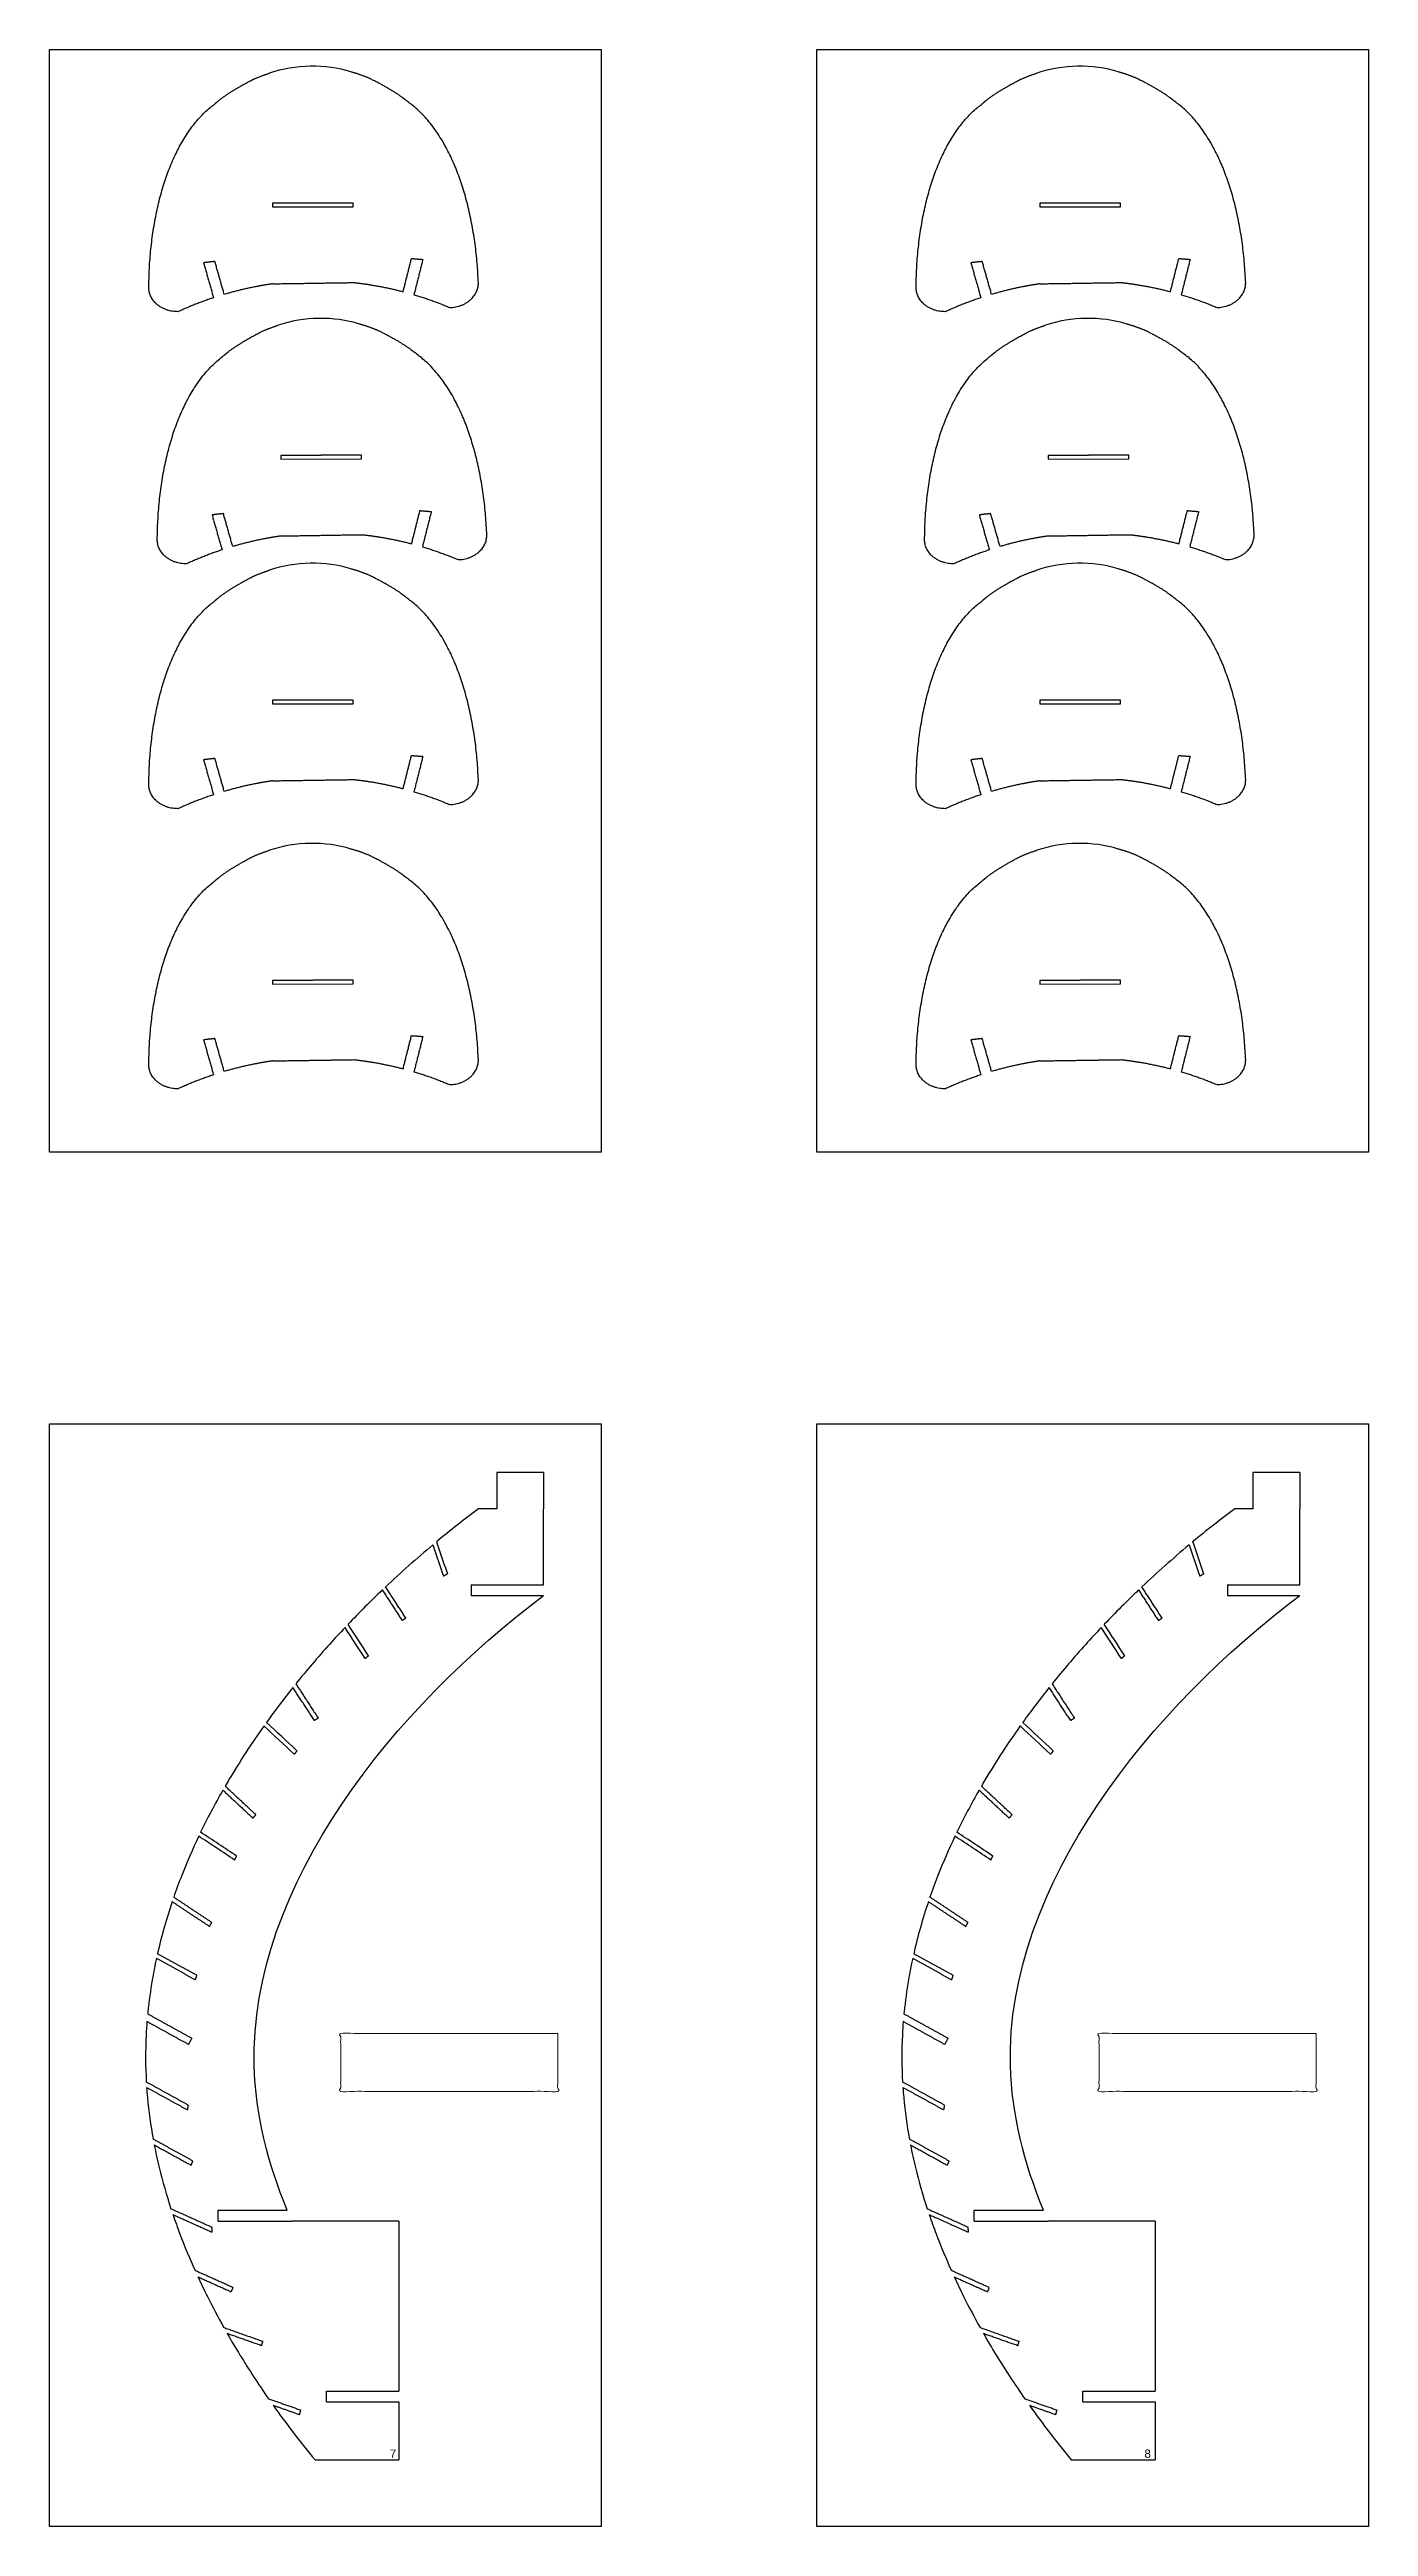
# Model space of a CAD drawing. Header units: metres. Extents: x 1979.8 to 2018, y 1971.1 to 1990.7.
# Drawn here: x 1993.09 to 1996.74, y 1983.53 to 1990.38 of the extents above; entities that cross this region are included whole.
import ezdxf

# ---------------------------------------------------------------- set-up
doc = ezdxf.new("R2010")
doc.units = ezdxf.units.M
for name, color, linetype in [('ΦΥΛΛΑ ΓΙΑ CNC', 1, 'Continuous'), ('ΦΥΛΛΑ ΚΟΝΤΡΑ ΠΛΑΚΕ', 131, 'Continuous'), ('ΧΑΡΑΞΗ', 5, 'Continuous')]:
    doc.layers.add(name, color=color, linetype=linetype)
doc.styles.get("Standard").update_dxf_attribs({"font": 'arial.ttf'})

msp = doc.modelspace()

# ---------------------------------------------------------------- texts
at = {"layer": 'ΧΑΡΑΞΗ'}
for s, p in [('7', (1994.0347, 1983.7216)), ('8', (1996.121, 1983.7216))]:
    msp.add_text(s, height=0.0228, dxfattribs=at).set_placement(p)

# ---------------------------------------------------------------- linework, layer by layer
at = {"layer": 'ΦΥΛΛΑ ΓΙΑ CNC'}
for p, q in [((1994.0597, 1983.8761), (1994.0597, 1983.7156)), ((1996.1506, 1983.8761), (1996.1506, 1983.7156)), ((1993.8279, 1983.7156), (1994.0597, 1983.7156)), ((1995.9188, 1983.7156), (1996.1506, 1983.7156))]:
    msp.add_line(p, q, dxfattribs=at)
for points in [[(1993.8217, 1989.9571), (1993.7103, 1989.9571), (1993.7103, 1989.9469), (1993.9332, 1989.9476), (1993.9332, 1989.9575), (1993.8217, 1989.9575)], [(1995.9432, 1989.9571), (1995.8317, 1989.9571), (1995.8318, 1989.9469), (1996.0547, 1989.9476), (1996.0546, 1989.9575), (1995.9432, 1989.9575)], [(1993.8452, 1989.2598), (1993.7337, 1989.2598), (1993.7337, 1989.2496), (1993.9566, 1989.2503), (1993.9566, 1989.2601), (1993.8452, 1989.2601)], [(1995.9666, 1989.2598), (1995.8552, 1989.2598), (1995.8552, 1989.2496), (1996.0781, 1989.2503), (1996.0781, 1989.2601), (1995.9666, 1989.2601)], [(1993.8217, 1988.5826), (1993.7103, 1988.5826), (1993.7103, 1988.5724), (1993.9332, 1988.573), (1993.9332, 1988.5829), (1993.8217, 1988.5829)], [(1995.9432, 1988.5826), (1995.8317, 1988.5826), (1995.8318, 1988.5724), (1996.0547, 1988.573), (1996.0546, 1988.5829), (1995.9432, 1988.5829)], [(1993.8217, 1987.8078), (1993.7103, 1987.8078), (1993.7103, 1987.7976), (1993.9332, 1987.7983), (1993.9332, 1987.8082), (1993.8217, 1987.8082)], [(1995.9432, 1987.8078), (1995.8317, 1987.8078), (1995.8318, 1987.7976), (1996.0547, 1987.7983), (1996.0546, 1987.8082), (1995.9432, 1987.8082)]]:
    msp.add_lwpolyline(points, dxfattribs=at)
at = {"layer": 'ΦΥΛΛΑ ΓΙΑ CNC', "lineweight": -3}
for points, knots in [([(1993.9272, 1990.3204), (1993.8918, 1990.3314), (1993.8534, 1990.3366), (1993.7764, 1990.3354), (1993.7379, 1990.3291), (1993.7024, 1990.317)], [0, 0, 0, 0, 0.500337, 0.500337, 1.000843, 1.000843, 1.000843, 1.000843]), ([(1996.0487, 1990.3204), (1996.0133, 1990.3314), (1995.9749, 1990.3366), (1995.8979, 1990.3354), (1995.8594, 1990.3291), (1995.8239, 1990.317)], [0, 0, 0, 0, 0.500337, 0.500337, 1.000843, 1.000843, 1.000843, 1.000843]), ([(1993.9507, 1989.6231), (1993.9153, 1989.6341), (1993.8769, 1989.6393), (1993.7998, 1989.6381), (1993.7613, 1989.6317), (1993.7259, 1989.6196)], [0, 0, 0, 0, 0.500337, 0.500337, 1.000843, 1.000843, 1.000843, 1.000843]), ([(1996.0721, 1989.6231), (1996.0368, 1989.6341), (1995.9984, 1989.6393), (1995.9213, 1989.6381), (1995.8828, 1989.6317), (1995.8473, 1989.6196)], [0, 0, 0, 0, 0.500337, 0.500337, 1.000843, 1.000843, 1.000843, 1.000843]), ([(1993.9272, 1988.9458), (1993.8918, 1988.9568), (1993.8534, 1988.962), (1993.7764, 1988.9609), (1993.7379, 1988.9545), (1993.7024, 1988.9424)], [0, 0, 0, 0, 0.500337, 0.500337, 1.000843, 1.000843, 1.000843, 1.000843]), ([(1996.0487, 1988.9458), (1996.0133, 1988.9568), (1995.9749, 1988.962), (1995.8979, 1988.9609), (1995.8594, 1988.9545), (1995.8239, 1988.9424)], [0, 0, 0, 0, 0.500337, 0.500337, 1.000843, 1.000843, 1.000843, 1.000843]), ([(1993.9272, 1988.1711), (1993.8918, 1988.1821), (1993.8534, 1988.1873), (1993.7764, 1988.1861), (1993.7379, 1988.1798), (1993.7024, 1988.1677)], [0, 0, 0, 0, 0.500337, 0.500337, 1.000843, 1.000843, 1.000843, 1.000843]), ([(1996.0487, 1988.1711), (1996.0133, 1988.1821), (1995.9749, 1988.1873), (1995.8979, 1988.1861), (1995.8594, 1988.1798), (1995.8239, 1988.1677)], [0, 0, 0, 0, 0.500337, 0.500337, 1.000843, 1.000843, 1.000843, 1.000843]), ([(1993.7511, 1984.4061), (1993.6974, 1984.5362), (1993.537, 1985.172), (1994.0521, 1985.8016), (1994.4597, 1986.1061)], [4.063831, 4.063831, 4.063831, 4.063831, 4.475671, 6.002105, 6.002105, 6.002105, 6.002105]), ([(1995.842, 1984.4061), (1995.7883, 1984.5362), (1995.6279, 1985.172), (1996.143, 1985.8016), (1996.5506, 1986.1061)], [4.063831, 4.063831, 4.063831, 4.063831, 4.475671, 6.002105, 6.002105, 6.002105, 6.002105]), ([(1993.9108, 1986.0179), (1993.8962, 1986.0026), (1993.8496, 1985.9519), (1993.8048, 1985.8994), (1993.7749, 1985.8622)], [6.9169471, 6.9169471, 6.9169471, 6.9169471, 6.9803819, 7.1236235, 7.1236235, 7.1236235, 7.1236235]), ([(1996.0017, 1986.0179), (1995.9872, 1986.0026), (1995.9405, 1985.9519), (1995.8958, 1985.8994), (1995.8658, 1985.8622)], [6.9169471, 6.9169471, 6.9169471, 6.9169471, 6.9803819, 7.1236235, 7.1236235, 7.1236235, 7.1236235]), ([(1993.6866, 1985.7456), (1993.6864, 1985.7453), (1993.6523, 1985.6971), (1993.6161, 1985.6418), (1993.5829, 1985.5852), (1993.5794, 1985.5792)], [7.2699777, 7.2699777, 7.2699777, 7.2699777, 7.2709953, 7.4471007, 7.4679705, 7.4679705, 7.4679705, 7.4679705]), ([(1995.7775, 1985.7456), (1995.7773, 1985.7453), (1995.7432, 1985.6971), (1995.707, 1985.6418), (1995.6738, 1985.5852), (1995.6703, 1985.5792)], [7.2699777, 7.2699777, 7.2699777, 7.2699777, 7.2709953, 7.4471007, 7.4679705, 7.4679705, 7.4679705, 7.4679705]), ([(1993.5064, 1985.4408), (1993.4895, 1985.4051), (1993.4652, 1985.3493), (1993.4441, 1985.2922), (1993.4371, 1985.272)], [7.6244813, 7.6244813, 7.6244813, 7.6244813, 7.7428822, 7.80704, 7.80704, 7.80704, 7.80704]), ([(1995.5973, 1985.4408), (1995.5804, 1985.4051), (1995.5561, 1985.3493), (1995.535, 1985.2922), (1995.528, 1985.272)], [7.6244813, 7.6244813, 7.6244813, 7.6244813, 7.7428822, 7.80704, 7.80704, 7.80704, 7.80704]), ([(1993.3894, 1985.1031), (1993.3851, 1985.0833), (1993.3756, 1985.0342), (1993.3687, 1984.9846), (1993.3657, 1984.955), (1993.3657, 1984.9545), (1993.3656, 1984.9539), (1993.3656, 1984.9534), (1993.3654, 1984.9519), (1993.3653, 1984.9505), (1993.3652, 1984.949)], [7.9826804, 7.9826804, 7.9826804, 7.9826804, 8.0434606, 8.1326869, 8.1326869, 8.1326869, 8.1343164, 8.1343164, 8.1343164, 8.1386957, 8.1386957, 8.1386957, 8.1386957]), ([(1995.4803, 1985.1031), (1995.476, 1985.0833), (1995.4665, 1985.0342), (1995.4597, 1984.9846), (1995.4567, 1984.955), (1995.4566, 1984.9545), (1995.4566, 1984.9539), (1995.4565, 1984.9534), (1995.4564, 1984.9519), (1995.4562, 1984.9505), (1995.4561, 1984.949)], [7.9826804, 7.9826804, 7.9826804, 7.9826804, 8.0434606, 8.1326869, 8.1326869, 8.1326869, 8.1343164, 8.1343164, 8.1343164, 8.1386957, 8.1386957, 8.1386957, 8.1386957]), ([(1993.3633, 1984.928), (1993.3623, 1984.9158), (1993.3587, 1984.8601), (1993.3589, 1984.8043), (1993.3614, 1984.7609)], [8.1598021, 8.1598021, 8.1598021, 8.1598021, 8.196589, 8.3270595, 8.3270595, 8.3270595, 8.3270595]), ([(1995.4542, 1984.928), (1995.4532, 1984.9158), (1995.4496, 1984.8601), (1995.4498, 1984.8043), (1995.4523, 1984.7609)], [8.1598021, 8.1598021, 8.1598021, 8.1598021, 8.196589, 8.3270595, 8.3270595, 8.3270595, 8.3270595]), ([(1993.3623, 1984.746), (1993.3629, 1984.7367), (1993.3668, 1984.6888), (1993.3734, 1984.6411), (1993.3803, 1984.603)], [8.3419535, 8.3419535, 8.3419535, 8.3419535, 8.3699722, 8.4862403, 8.4862403, 8.4862403, 8.4862403]), ([(1995.4532, 1984.746), (1995.4539, 1984.7367), (1995.4577, 1984.6888), (1995.4643, 1984.6411), (1995.4712, 1984.603)], [8.3419535, 8.3419535, 8.3419535, 8.3419535, 8.3699722, 8.4862403, 8.4862403, 8.4862403, 8.4862403]), ([(1993.3833, 1984.5869), (1993.3874, 1984.566), (1993.4005, 1984.5065), (1993.4173, 1984.448), (1993.4296, 1984.4104)], [8.5025222, 8.5025222, 8.5025222, 8.5025222, 8.5665126, 8.6851468, 8.6851468, 8.6851468, 8.6851468]), ([(1995.4743, 1984.5869), (1995.4783, 1984.566), (1995.4914, 1984.5065), (1995.5082, 1984.448), (1995.5205, 1984.4104)], [8.5025222, 8.5025222, 8.5025222, 8.5025222, 8.5665126, 8.6851468, 8.6851468, 8.6851468, 8.6851468]), ([(1993.4351, 1984.3941), (1993.4412, 1984.3762), (1993.4599, 1984.324), (1993.4812, 1984.2727), (1993.4962, 1984.2394)], [8.7023178, 8.7023178, 8.7023178, 8.7023178, 8.7591508, 8.8687658, 8.8687658, 8.8687658, 8.8687658]), ([(1995.526, 1984.3941), (1995.5321, 1984.3762), (1995.5509, 1984.324), (1995.5722, 1984.2727), (1995.5872, 1984.2394)], [8.7023178, 8.7023178, 8.7023178, 8.7023178, 8.7591508, 8.8687658, 8.8687658, 8.8687658, 8.8687658]), ([(1993.5042, 1984.222), (1993.5126, 1984.2037), (1993.5354, 1984.1565), (1993.5599, 1984.1101), (1993.5757, 1984.0819)], [8.8878751, 8.8878751, 8.8878751, 8.8878751, 8.9482661, 9.0452238, 9.0452238, 9.0452238, 9.0452238]), ([(1995.5951, 1984.222), (1995.6035, 1984.2037), (1995.6263, 1984.1565), (1995.6509, 1984.1101), (1995.6666, 1984.0819)], [8.8878751, 8.8878751, 8.8878751, 8.8878751, 8.9482661, 9.0452238, 9.0452238, 9.0452238, 9.0452238]), ([(1993.5852, 1984.0651), (1993.5966, 1984.045), (1993.6328, 1983.9838), (1993.6718, 1983.9244), (1993.6993, 1983.885)], [9.0645493, 9.0645493, 9.0645493, 9.0645493, 9.1337025, 9.2778602, 9.2778602, 9.2778602, 9.2778602]), ([(1995.6761, 1984.0651), (1995.6875, 1984.045), (1995.7237, 1983.9838), (1995.7627, 1983.9244), (1995.7902, 1983.885)], [9.0645493, 9.0645493, 9.0645493, 9.0645493, 9.1337025, 9.2778602, 9.2778602, 9.2778602, 9.2778602])]:
    msp.add_open_spline(points, degree=3, knots=knots, dxfattribs=at)
for points, weights, knots in [([(1993.3682, 1989.7233), (1993.3719, 1990.0868), (1993.5406, 1990.224), (1993.5516, 1990.2329), (1993.5626, 1990.2419), (1993.5914, 1990.2653), (1993.6537, 1990.2984)], [1, 0.888324260259, 1, 1, 1, 0.970376548073, 0.948940508878], [3.3219173, 3.3219173, 3.3219173, 3.7990306, 3.7990306, 3.8560209, 3.8560209, 3.9482049, 3.9482049, 3.9482049]), ([(1994.2795, 1989.7373), (1994.2647, 1990.1005), (1994.0919, 1990.2324), (1994.0806, 1990.241), (1994.0693, 1990.2496), (1994.0399, 1990.2721), (1993.9766, 1990.3033)], [1, 0.888324260259, 1, 1, 1, 0.970376548073, 0.948940508878], [3.3219173, 3.3219173, 3.3219173, 3.7990306, 3.7990306, 3.8560209, 3.8560209, 3.9482049, 3.9482049, 3.9482049]), ([(1995.4897, 1989.7233), (1995.4934, 1990.0868), (1995.6621, 1990.224), (1995.6731, 1990.2329), (1995.6841, 1990.2419), (1995.7129, 1990.2653), (1995.7752, 1990.2984)], [1, 0.888324260259, 1, 1, 1, 0.970376548073, 0.948940508878], [3.3219173, 3.3219173, 3.3219173, 3.7990306, 3.7990306, 3.8560209, 3.8560209, 3.9482049, 3.9482049, 3.9482049]), ([(1996.401, 1989.7373), (1996.3862, 1990.1005), (1996.2134, 1990.2324), (1996.2021, 1990.241), (1996.1908, 1990.2496), (1996.1614, 1990.2721), (1996.098, 1990.3033)], [1, 0.888324260259, 1, 1, 1, 0.970376548073, 0.948940508878], [3.3219173, 3.3219173, 3.3219173, 3.7990306, 3.7990306, 3.8560209, 3.8560209, 3.9482049, 3.9482049, 3.9482049]), ([(1993.7114, 1989.7344), (1993.6869, 1989.7309), (1993.6626, 1989.7261), (1993.6193, 1989.7176), (1993.5769, 1989.7051)], [1, 0.999659318534, 1, 0.997248724701, 0.99666160826], [2.7549118, 2.7549118, 2.7549118, 2.8346643, 2.8346643, 2.9768778, 2.9768778, 2.9768778]), ([(1993.9361, 1989.7378), (1993.9607, 1989.735), (1993.9851, 1989.731), (1994.0287, 1989.7238), (1994.0715, 1989.7126)], [1, 0.999659318534, 1, 0.997248724701, 0.99666160826], [2.7549118, 2.7549118, 2.7549118, 2.8346643, 2.8346643, 2.9768778, 2.9768778, 2.9768778]), ([(1995.8329, 1989.7344), (1995.8084, 1989.7309), (1995.7841, 1989.7261), (1995.7408, 1989.7176), (1995.6984, 1989.7051)], [1, 0.999659318534, 1, 0.997248724701, 0.99666160826], [2.7549118, 2.7549118, 2.7549118, 2.8346643, 2.8346643, 2.9768778, 2.9768778, 2.9768778]), ([(1996.0576, 1989.7378), (1996.0822, 1989.735), (1996.1066, 1989.731), (1996.1502, 1989.7238), (1996.193, 1989.7126)], [1, 0.999659318534, 1, 0.997248724701, 0.99666160826], [2.7549118, 2.7549118, 2.7549118, 2.8346643, 2.8346643, 2.9768778, 2.9768778, 2.9768778]), ([(1993.3917, 1989.026), (1993.3953, 1989.3895), (1993.564, 1989.5266), (1993.5751, 1989.5356), (1993.5861, 1989.5446), (1993.6148, 1989.5679), (1993.6772, 1989.601)], [1, 0.888324260259, 1, 1, 1, 0.970376548073, 0.948940508878], [3.3219173, 3.3219173, 3.3219173, 3.7990306, 3.7990306, 3.8560209, 3.8560209, 3.9482049, 3.9482049, 3.9482049]), ([(1994.3029, 1989.0399), (1994.2882, 1989.4031), (1994.1154, 1989.5351), (1994.1041, 1989.5437), (1994.0928, 1989.5523), (1994.0633, 1989.5748), (1994, 1989.606)], [1, 0.888324260259, 1, 1, 1, 0.970376548073, 0.948940508878], [3.3219173, 3.3219173, 3.3219173, 3.7990306, 3.7990306, 3.8560209, 3.8560209, 3.9482049, 3.9482049, 3.9482049]), ([(1995.5132, 1989.026), (1995.5168, 1989.3895), (1995.6855, 1989.5266), (1995.6965, 1989.5356), (1995.7076, 1989.5446), (1995.7363, 1989.5679), (1995.7987, 1989.601)], [1, 0.888324260259, 1, 1, 1, 0.970376548073, 0.948940508878], [3.3219173, 3.3219173, 3.3219173, 3.7990306, 3.7990306, 3.8560209, 3.8560209, 3.9482049, 3.9482049, 3.9482049]), ([(1996.4244, 1989.0399), (1996.4097, 1989.4031), (1996.2369, 1989.5351), (1996.2256, 1989.5437), (1996.2143, 1989.5523), (1996.1848, 1989.5748), (1996.1215, 1989.606)], [1, 0.888324260259, 1, 1, 1, 0.970376548073, 0.948940508878], [3.3219173, 3.3219173, 3.3219173, 3.7990306, 3.7990306, 3.8560209, 3.8560209, 3.9482049, 3.9482049, 3.9482049]), ([(1993.7349, 1989.037), (1993.7104, 1989.0335), (1993.6861, 1989.0288), (1993.6427, 1989.0203), (1993.6004, 1989.0078)], [1, 0.999659318534, 1, 0.997248724701, 0.99666160826], [2.7549118, 2.7549118, 2.7549118, 2.8346643, 2.8346643, 2.9768778, 2.9768778, 2.9768778]), ([(1993.9596, 1989.0405), (1993.9842, 1989.0377), (1994.0086, 1989.0337), (1994.0522, 1989.0265), (1994.0949, 1989.0153)], [1, 0.999659318534, 1, 0.997248724701, 0.99666160826], [2.7549118, 2.7549118, 2.7549118, 2.8346643, 2.8346643, 2.9768778, 2.9768778, 2.9768778]), ([(1995.8564, 1989.037), (1995.8319, 1989.0335), (1995.8076, 1989.0288), (1995.7642, 1989.0203), (1995.7219, 1989.0078)], [1, 0.999659318534, 1, 0.997248724701, 0.99666160826], [2.7549118, 2.7549118, 2.7549118, 2.8346643, 2.8346643, 2.9768778, 2.9768778, 2.9768778]), ([(1996.081, 1989.0405), (1996.1057, 1989.0377), (1996.1301, 1989.0337), (1996.1737, 1989.0265), (1996.2164, 1989.0153)], [1, 0.999659318534, 1, 0.997248724701, 0.99666160826], [2.7549118, 2.7549118, 2.7549118, 2.8346643, 2.8346643, 2.9768778, 2.9768778, 2.9768778]), ([(1993.3682, 1988.3488), (1993.3719, 1988.7123), (1993.5406, 1988.8494), (1993.5516, 1988.8584), (1993.5626, 1988.8673), (1993.5914, 1988.8907), (1993.6537, 1988.9238)], [1, 0.888324260259, 1, 1, 1, 0.970376548073, 0.948940508878], [3.3219173, 3.3219173, 3.3219173, 3.7990306, 3.7990306, 3.8560209, 3.8560209, 3.9482049, 3.9482049, 3.9482049]), ([(1994.2795, 1988.3627), (1994.2647, 1988.7259), (1994.0919, 1988.8578), (1994.0806, 1988.8664), (1994.0693, 1988.8751), (1994.0399, 1988.8976), (1993.9766, 1988.9287)], [1, 0.888324260259, 1, 1, 1, 0.970376548073, 0.948940508878], [3.3219173, 3.3219173, 3.3219173, 3.7990306, 3.7990306, 3.8560209, 3.8560209, 3.9482049, 3.9482049, 3.9482049]), ([(1995.4897, 1988.3488), (1995.4934, 1988.7123), (1995.6621, 1988.8494), (1995.6731, 1988.8584), (1995.6841, 1988.8673), (1995.7129, 1988.8907), (1995.7752, 1988.9238)], [1, 0.888324260259, 1, 1, 1, 0.970376548073, 0.948940508878], [3.3219173, 3.3219173, 3.3219173, 3.7990306, 3.7990306, 3.8560209, 3.8560209, 3.9482049, 3.9482049, 3.9482049]), ([(1996.401, 1988.3627), (1996.3862, 1988.7259), (1996.2134, 1988.8578), (1996.2021, 1988.8664), (1996.1908, 1988.8751), (1996.1614, 1988.8976), (1996.098, 1988.9287)], [1, 0.888324260259, 1, 1, 1, 0.970376548073, 0.948940508878], [3.3219173, 3.3219173, 3.3219173, 3.7990306, 3.7990306, 3.8560209, 3.8560209, 3.9482049, 3.9482049, 3.9482049]), ([(1993.7114, 1988.3598), (1993.6869, 1988.3563), (1993.6626, 1988.3515), (1993.6193, 1988.343), (1993.5769, 1988.3305)], [1, 0.999659318534, 1, 0.997248724701, 0.99666160826], [2.7549118, 2.7549118, 2.7549118, 2.8346643, 2.8346643, 2.9768778, 2.9768778, 2.9768778]), ([(1993.9361, 1988.3632), (1993.9607, 1988.3605), (1993.9851, 1988.3565), (1994.0287, 1988.3493), (1994.0715, 1988.3381)], [1, 0.999659318534, 1, 0.997248724701, 0.99666160826], [2.7549118, 2.7549118, 2.7549118, 2.8346643, 2.8346643, 2.9768778, 2.9768778, 2.9768778]), ([(1995.8329, 1988.3598), (1995.8084, 1988.3563), (1995.7841, 1988.3515), (1995.7408, 1988.343), (1995.6984, 1988.3305)], [1, 0.999659318534, 1, 0.997248724701, 0.99666160826], [2.7549118, 2.7549118, 2.7549118, 2.8346643, 2.8346643, 2.9768778, 2.9768778, 2.9768778]), ([(1996.0576, 1988.3632), (1996.0822, 1988.3605), (1996.1066, 1988.3565), (1996.1502, 1988.3493), (1996.193, 1988.3381)], [1, 0.999659318534, 1, 0.997248724701, 0.99666160826], [2.7549118, 2.7549118, 2.7549118, 2.8346643, 2.8346643, 2.9768778, 2.9768778, 2.9768778]), ([(1993.3682, 1987.574), (1993.3719, 1987.9375), (1993.5406, 1988.0747), (1993.5516, 1988.0836), (1993.5626, 1988.0926), (1993.5914, 1988.116), (1993.6537, 1988.1491)], [1, 0.888324260259, 1, 1, 1, 0.970376548073, 0.948940508878], [3.3219173, 3.3219173, 3.3219173, 3.7990306, 3.7990306, 3.8560209, 3.8560209, 3.9482049, 3.9482049, 3.9482049]), ([(1994.2795, 1987.588), (1994.2647, 1987.9512), (1994.0919, 1988.0831), (1994.0806, 1988.0917), (1994.0693, 1988.1003), (1994.0399, 1988.1228), (1993.9766, 1988.154)], [1, 0.888324260259, 1, 1, 1, 0.970376548073, 0.948940508878], [3.3219173, 3.3219173, 3.3219173, 3.7990306, 3.7990306, 3.8560209, 3.8560209, 3.9482049, 3.9482049, 3.9482049]), ([(1995.4897, 1987.574), (1995.4934, 1987.9375), (1995.6621, 1988.0747), (1995.6731, 1988.0836), (1995.6841, 1988.0926), (1995.7129, 1988.116), (1995.7752, 1988.1491)], [1, 0.888324260259, 1, 1, 1, 0.970376548073, 0.948940508878], [3.3219173, 3.3219173, 3.3219173, 3.7990306, 3.7990306, 3.8560209, 3.8560209, 3.9482049, 3.9482049, 3.9482049]), ([(1996.401, 1987.588), (1996.3862, 1987.9512), (1996.2134, 1988.0831), (1996.2021, 1988.0917), (1996.1908, 1988.1003), (1996.1614, 1988.1228), (1996.098, 1988.154)], [1, 0.888324260259, 1, 1, 1, 0.970376548073, 0.948940508878], [3.3219173, 3.3219173, 3.3219173, 3.7990306, 3.7990306, 3.8560209, 3.8560209, 3.9482049, 3.9482049, 3.9482049]), ([(1993.7114, 1987.5851), (1993.6869, 1987.5816), (1993.6626, 1987.5768), (1993.6193, 1987.5683), (1993.5769, 1987.5558)], [1, 0.999659318534, 1, 0.997248724701, 0.99666160826], [2.7549118, 2.7549118, 2.7549118, 2.8346643, 2.8346643, 2.9768778, 2.9768778, 2.9768778]), ([(1993.9361, 1987.5885), (1993.9607, 1987.5857), (1993.9851, 1987.5817), (1994.0287, 1987.5745), (1994.0715, 1987.5633)], [1, 0.999659318534, 1, 0.997248724701, 0.99666160826], [2.7549118, 2.7549118, 2.7549118, 2.8346643, 2.8346643, 2.9768778, 2.9768778, 2.9768778]), ([(1995.8329, 1987.5851), (1995.8084, 1987.5816), (1995.7841, 1987.5768), (1995.7408, 1987.5683), (1995.6984, 1987.5558)], [1, 0.999659318534, 1, 0.997248724701, 0.99666160826], [2.7549118, 2.7549118, 2.7549118, 2.8346643, 2.8346643, 2.9768778, 2.9768778, 2.9768778]), ([(1996.0576, 1987.5885), (1996.0822, 1987.5857), (1996.1066, 1987.5817), (1996.1502, 1987.5745), (1996.193, 1987.5633)], [1, 0.999659318534, 1, 0.997248724701, 0.99666160826], [2.7549118, 2.7549118, 2.7549118, 2.8346643, 2.8346643, 2.9768778, 2.9768778, 2.9768778])]:
    msp.add_rational_spline(points, weights, degree=2, knots=knots, dxfattribs=at)
for points, weights in [([(1993.6537, 1990.2984), (1993.6775, 1990.3092), (1993.7024, 1990.317)], [0.931709150307, 0.919797461204, 0.911534052656]), ([(1993.9766, 1990.3033), (1993.9525, 1990.3134), (1993.9273, 1990.3204)], [0.931709150307, 0.919797461204, 0.911534052656]), ([(1995.7752, 1990.2984), (1995.799, 1990.3092), (1995.8239, 1990.317)], [0.931709150307, 0.919797461204, 0.911534052656]), ([(1996.098, 1990.3033), (1996.074, 1990.3134), (1996.0488, 1990.3204)], [0.931709150307, 0.919797461204, 0.911534052656]), ([(1993.4495, 1989.6573), (1993.3693, 1989.6561), (1993.3682, 1989.7233)], [1, 0.707106781187, 1]), ([(1993.7114, 1989.7344), (1993.8245, 1989.7361), (1993.9361, 1989.7378)], [0.999923417659, 0.942555254016, 1]), ([(1994.2003, 1989.6688), (1994.2805, 1989.67), (1994.2795, 1989.7373)], [1, 0.707106781187, 1]), ([(1995.571, 1989.6573), (1995.4908, 1989.6561), (1995.4897, 1989.7233)], [1, 0.707106781187, 1]), ([(1995.8329, 1989.7344), (1995.946, 1989.7361), (1996.0576, 1989.7378)], [0.999923417659, 0.942555254016, 1]), ([(1996.3218, 1989.6688), (1996.402, 1989.67), (1996.401, 1989.7373)], [1, 0.707106781187, 1]), ([(1993.5473, 1989.6958), (1993.4973, 1989.6793), (1993.4495, 1989.6573)], [0.99651626955, 0.996723144745, 1]), ([(1994.1014, 1989.7043), (1994.1518, 1989.6893), (1994.2003, 1989.6688)], [0.99651626955, 0.996723144745, 1]), ([(1995.6688, 1989.6958), (1995.6188, 1989.6793), (1995.571, 1989.6573)], [0.99651626955, 0.996723144745, 1]), ([(1996.2229, 1989.7043), (1996.2733, 1989.6893), (1996.3218, 1989.6688)], [0.99651626955, 0.996723144745, 1]), ([(1993.6772, 1989.601), (1993.7009, 1989.6118), (1993.7259, 1989.6196)], [0.931709150307, 0.919797461204, 0.911534052656]), ([(1994, 1989.606), (1993.9759, 1989.616), (1993.9508, 1989.6231)], [0.931709150307, 0.919797461204, 0.911534052656]), ([(1995.7987, 1989.601), (1995.8224, 1989.6118), (1995.8473, 1989.6196)], [0.931709150307, 0.919797461204, 0.911534052656]), ([(1996.1215, 1989.606), (1996.0974, 1989.616), (1996.0723, 1989.6231)], [0.931709150307, 0.919797461204, 0.911534052656]), ([(1993.7349, 1989.037), (1993.8479, 1989.0388), (1993.9596, 1989.0405)], [0.999923417659, 0.942555254016, 1]), ([(1994.2238, 1988.9714), (1994.304, 1988.9726), (1994.3029, 1989.0399)], [1, 0.707106781187, 1]), ([(1995.8564, 1989.037), (1995.9694, 1989.0388), (1996.081, 1989.0405)], [0.999923417659, 0.942555254016, 1]), ([(1996.3453, 1988.9714), (1996.4254, 1988.9726), (1996.4244, 1989.0399)], [1, 0.707106781187, 1]), ([(1993.4729, 1988.96), (1993.3927, 1988.9587), (1993.3917, 1989.026)], [1, 0.707106781187, 1]), ([(1993.5707, 1988.9985), (1993.5207, 1988.9819), (1993.4729, 1988.96)], [0.99651626955, 0.996723144745, 1]), ([(1994.1248, 1989.0069), (1994.1753, 1988.9919), (1994.2238, 1988.9714)], [0.99651626955, 0.996723144745, 1]), ([(1995.5944, 1988.96), (1995.5142, 1988.9587), (1995.5132, 1989.026)], [1, 0.707106781187, 1]), ([(1995.6922, 1988.9985), (1995.6422, 1988.9819), (1995.5944, 1988.96)], [0.99651626955, 0.996723144745, 1]), ([(1996.2463, 1989.0069), (1996.2968, 1988.9919), (1996.3453, 1988.9714)], [0.99651626955, 0.996723144745, 1]), ([(1993.6537, 1988.9238), (1993.6775, 1988.9346), (1993.7024, 1988.9424)], [0.931709150307, 0.919797461204, 0.911534052656]), ([(1993.9766, 1988.9287), (1993.9525, 1988.9388), (1993.9273, 1988.9458)], [0.931709150307, 0.919797461204, 0.911534052656]), ([(1995.7752, 1988.9238), (1995.799, 1988.9346), (1995.8239, 1988.9424)], [0.931709150307, 0.919797461204, 0.911534052656]), ([(1996.098, 1988.9287), (1996.074, 1988.9388), (1996.0488, 1988.9458)], [0.931709150307, 0.919797461204, 0.911534052656]), ([(1993.4495, 1988.2827), (1993.3693, 1988.2815), (1993.3682, 1988.3488)], [1, 0.707106781187, 1]), ([(1993.7114, 1988.3598), (1993.8245, 1988.3615), (1993.9361, 1988.3632)], [0.999923417659, 0.942555254016, 1]), ([(1994.2003, 1988.2942), (1994.2805, 1988.2954), (1994.2795, 1988.3627)], [1, 0.707106781187, 1]), ([(1995.571, 1988.2827), (1995.4908, 1988.2815), (1995.4897, 1988.3488)], [1, 0.707106781187, 1]), ([(1995.8329, 1988.3598), (1995.946, 1988.3615), (1996.0576, 1988.3632)], [0.999923417659, 0.942555254016, 1]), ([(1996.3218, 1988.2942), (1996.402, 1988.2954), (1996.401, 1988.3627)], [1, 0.707106781187, 1]), ([(1993.5473, 1988.3212), (1993.4973, 1988.3047), (1993.4495, 1988.2827)], [0.99651626955, 0.996723144745, 1]), ([(1994.1014, 1988.3297), (1994.1518, 1988.3147), (1994.2003, 1988.2942)], [0.99651626955, 0.996723144745, 1]), ([(1995.6688, 1988.3212), (1995.6188, 1988.3047), (1995.571, 1988.2827)], [0.99651626955, 0.996723144745, 1]), ([(1996.2229, 1988.3297), (1996.2733, 1988.3147), (1996.3218, 1988.2942)], [0.99651626955, 0.996723144745, 1]), ([(1993.6537, 1988.1491), (1993.6775, 1988.1599), (1993.7024, 1988.1677)], [0.931709150307, 0.919797461204, 0.911534052656]), ([(1993.9766, 1988.154), (1993.9525, 1988.1641), (1993.9273, 1988.1711)], [0.931709150307, 0.919797461204, 0.911534052656]), ([(1995.7752, 1988.1491), (1995.799, 1988.1599), (1995.8239, 1988.1677)], [0.931709150307, 0.919797461204, 0.911534052656]), ([(1996.098, 1988.154), (1996.074, 1988.1641), (1996.0488, 1988.1711)], [0.931709150307, 0.919797461204, 0.911534052656]), ([(1993.4495, 1987.508), (1993.3693, 1987.5068), (1993.3682, 1987.574)], [1, 0.707106781187, 1]), ([(1993.5473, 1987.5465), (1993.4973, 1987.53), (1993.4495, 1987.508)], [0.99651626955, 0.996723144745, 1]), ([(1993.7114, 1987.5851), (1993.8245, 1987.5868), (1993.9361, 1987.5885)], [0.999923417659, 0.942555254016, 1]), ([(1994.1014, 1987.555), (1994.1518, 1987.54), (1994.2003, 1987.5195)], [0.99651626955, 0.996723144745, 1]), ([(1994.2003, 1987.5195), (1994.2805, 1987.5207), (1994.2795, 1987.588)], [1, 0.707106781187, 1]), ([(1995.571, 1987.508), (1995.4908, 1987.5068), (1995.4897, 1987.574)], [1, 0.707106781187, 1]), ([(1995.6688, 1987.5465), (1995.6188, 1987.53), (1995.571, 1987.508)], [0.99651626955, 0.996723144745, 1]), ([(1995.8329, 1987.5851), (1995.946, 1987.5868), (1996.0576, 1987.5885)], [0.999923417659, 0.942555254016, 1]), ([(1996.2229, 1987.555), (1996.2733, 1987.54), (1996.3218, 1987.5195)], [0.99651626955, 0.996723144745, 1]), ([(1996.3218, 1987.5195), (1996.402, 1987.5207), (1996.401, 1987.588)], [1, 0.707106781187, 1])]:
    msp.add_rational_spline(points, weights, degree=2, dxfattribs=at)
for points, degree in [([(1993.551, 1989.7961), (1993.5354, 1989.7944), (1993.5197, 1989.7926)], 2), ([(1993.5197, 1989.7926), (1993.5335, 1989.7442), (1993.5473, 1989.6958)], 2), ([(1993.5769, 1989.7051), (1993.564, 1989.7506), (1993.551, 1989.7961)], 2), ([(1994.0715, 1989.7126), (1994.083, 1989.7585), (1994.0946, 1989.8044)], 2), ([(1994.0946, 1989.8044), (1994.1103, 1989.8031), (1994.126, 1989.8019)], 2), ([(1994.126, 1989.8019), (1994.1137, 1989.7531), (1994.1014, 1989.7043)], 2), ([(1995.6725, 1989.7961), (1995.6568, 1989.7944), (1995.6412, 1989.7926)], 2), ([(1995.6412, 1989.7926), (1995.655, 1989.7442), (1995.6688, 1989.6958)], 2), ([(1995.6984, 1989.7051), (1995.6855, 1989.7506), (1995.6725, 1989.7961)], 2), ([(1996.193, 1989.7126), (1996.2045, 1989.7585), (1996.2161, 1989.8044)], 2), ([(1996.2161, 1989.8044), (1996.2318, 1989.8031), (1996.2475, 1989.8019)], 2), ([(1996.2475, 1989.8019), (1996.2352, 1989.7531), (1996.2229, 1989.7043)], 2), ([(1993.7113, 1989.7344), (1993.7113, 1989.7344), (1993.7113, 1989.7345), (1993.7113, 1989.7346)], 3), ([(1995.8328, 1989.7344), (1995.8328, 1989.7344), (1995.8328, 1989.7345), (1995.8328, 1989.7346)], 3), ([(1994.0949, 1989.0153), (1994.1065, 1989.0612), (1994.118, 1989.1071)], 2), ([(1994.118, 1989.1071), (1994.1337, 1989.1058), (1994.1494, 1989.1045)], 2), ([(1994.1494, 1989.1045), (1994.1371, 1989.0557), (1994.1248, 1989.0069)], 2), ([(1996.2164, 1989.0153), (1996.228, 1989.0612), (1996.2395, 1989.1071)], 2), ([(1996.2395, 1989.1071), (1996.2552, 1989.1058), (1996.2709, 1989.1045)], 2), ([(1996.2709, 1989.1045), (1996.2586, 1989.0557), (1996.2463, 1989.0069)], 2), ([(1993.5745, 1989.0988), (1993.5588, 1989.097), (1993.5432, 1989.0953)], 2), ([(1993.5432, 1989.0953), (1993.5569, 1989.0469), (1993.5707, 1988.9985)], 2), ([(1993.6004, 1989.0078), (1993.5874, 1989.0533), (1993.5745, 1989.0988)], 2), ([(1993.7347, 1989.037), (1993.7347, 1989.0371), (1993.7347, 1989.0372), (1993.7347, 1989.0372)], 3), ([(1995.6959, 1989.0988), (1995.6803, 1989.097), (1995.6646, 1989.0953)], 2), ([(1995.6646, 1989.0953), (1995.6784, 1989.0469), (1995.6922, 1988.9985)], 2), ([(1995.7219, 1989.0078), (1995.7089, 1989.0533), (1995.6959, 1989.0988)], 2), ([(1995.8562, 1989.037), (1995.8562, 1989.0371), (1995.8562, 1989.0372), (1995.8562, 1989.0372)], 3), ([(1993.551, 1988.4215), (1993.5354, 1988.4198), (1993.5197, 1988.418)], 2), ([(1993.5197, 1988.418), (1993.5335, 1988.3696), (1993.5473, 1988.3212)], 2), ([(1993.5769, 1988.3305), (1993.564, 1988.376), (1993.551, 1988.4215)], 2), ([(1994.0715, 1988.3381), (1994.083, 1988.384), (1994.0946, 1988.4298)], 2), ([(1994.0946, 1988.4298), (1994.1103, 1988.4286), (1994.126, 1988.4273)], 2), ([(1994.126, 1988.4273), (1994.1137, 1988.3785), (1994.1014, 1988.3297)], 2), ([(1995.6725, 1988.4215), (1995.6568, 1988.4198), (1995.6412, 1988.418)], 2), ([(1995.6412, 1988.418), (1995.655, 1988.3696), (1995.6688, 1988.3212)], 2), ([(1995.6984, 1988.3305), (1995.6855, 1988.376), (1995.6725, 1988.4215)], 2), ([(1996.193, 1988.3381), (1996.2045, 1988.384), (1996.2161, 1988.4298)], 2), ([(1996.2161, 1988.4298), (1996.2318, 1988.4286), (1996.2475, 1988.4273)], 2), ([(1996.2475, 1988.4273), (1996.2352, 1988.3785), (1996.2229, 1988.3297)], 2), ([(1993.7113, 1988.3598), (1993.7113, 1988.3599), (1993.7113, 1988.3599), (1993.7113, 1988.36)], 3), ([(1995.8328, 1988.3598), (1995.8328, 1988.3599), (1995.8328, 1988.3599), (1995.8328, 1988.36)], 3), ([(1993.551, 1987.6468), (1993.5354, 1987.6451), (1993.5197, 1987.6433)], 2), ([(1993.5197, 1987.6433), (1993.5335, 1987.5949), (1993.5473, 1987.5465)], 2), ([(1993.5769, 1987.5558), (1993.564, 1987.6013), (1993.551, 1987.6468)], 2), ([(1994.0715, 1987.5633), (1994.083, 1987.6092), (1994.0946, 1987.6551)], 2), ([(1994.0946, 1987.6551), (1994.1103, 1987.6538), (1994.126, 1987.6526)], 2), ([(1994.126, 1987.6526), (1994.1137, 1987.6038), (1994.1014, 1987.555)], 2), ([(1995.6725, 1987.6468), (1995.6568, 1987.6451), (1995.6412, 1987.6433)], 2), ([(1995.6412, 1987.6433), (1995.655, 1987.5949), (1995.6688, 1987.5465)], 2), ([(1995.6984, 1987.5558), (1995.6855, 1987.6013), (1995.6725, 1987.6468)], 2), ([(1996.193, 1987.5633), (1996.2045, 1987.6092), (1996.2161, 1987.6551)], 2), ([(1996.2161, 1987.6551), (1996.2318, 1987.6538), (1996.2475, 1987.6526)], 2), ([(1996.2475, 1987.6526), (1996.2352, 1987.6038), (1996.2229, 1987.555)], 2), ([(1993.7113, 1987.5851), (1993.7113, 1987.5851), (1993.7113, 1987.5852), (1993.7113, 1987.5853)], 3), ([(1995.8328, 1987.5851), (1995.8328, 1987.5851), (1995.8328, 1987.5852), (1995.8328, 1987.5853)], 3), ([(1994.3302, 1986.4464), (1994.3302, 1986.3964), (1994.3302, 1986.3464)], 2), ([(1994.4597, 1986.4464), (1994.3949, 1986.4464), (1994.3302, 1986.4464)], 2), ([(1994.4597, 1986.4464), (1994.4597, 1986.3964), (1994.4597, 1986.3464)], 2), ([(1996.4211, 1986.4464), (1996.4211, 1986.3964), (1996.4211, 1986.3464)], 2), ([(1996.5506, 1986.4464), (1996.4858, 1986.4464), (1996.4211, 1986.4464)], 2), ([(1996.5506, 1986.4464), (1996.5506, 1986.3964), (1996.5506, 1986.3464)], 2), ([(1994.2802, 1986.3464), (1994.2405, 1986.3168), (1994.2016, 1986.2862), (1994.1635, 1986.2547)], 3), ([(1994.3302, 1986.3464), (1994.3052, 1986.3464), (1994.2802, 1986.3464)], 2), ([(1994.4597, 1986.1361), (1994.4597, 1986.2413), (1994.4597, 1986.3464)], 2), ([(1996.3711, 1986.3464), (1996.3314, 1986.3168), (1996.2925, 1986.2862), (1996.2544, 1986.2547)], 3), ([(1996.4211, 1986.3464), (1996.3961, 1986.3464), (1996.3711, 1986.3464)], 2), ([(1996.5506, 1986.1361), (1996.5506, 1986.2413), (1996.5506, 1986.3464)], 2), ([(1994.1534, 1986.2462), (1994.1088, 1986.2089), (1994.0653, 1986.1703), (1994.023, 1986.1303)], 3), ([(1994.1534, 1986.2462), (1994.1682, 1986.2029), (1994.1831, 1986.1596)], 2), ([(1994.1635, 1986.2547), (1994.1787, 1986.2104), (1994.1939, 1986.1662)], 2), ([(1996.2443, 1986.2462), (1996.1997, 1986.2089), (1996.1562, 1986.1703), (1996.1139, 1986.1303)], 3), ([(1996.2443, 1986.2462), (1996.2592, 1986.2029), (1996.274, 1986.1596)], 2), ([(1996.2544, 1986.2547), (1996.2696, 1986.2104), (1996.2848, 1986.1662)], 2), ([(1994.1939, 1986.1662), (1994.1885, 1986.1629), (1994.1831, 1986.1596)], 2), ([(1996.2848, 1986.1662), (1996.2794, 1986.1629), (1996.274, 1986.1596)], 2), ([(1994.0139, 1986.1217), (1993.9816, 1986.0908), (1993.95, 1986.0592), (1993.9192, 1986.0269)], 3), ([(1994.0139, 1986.1217), (1994.0413, 1986.0795), (1994.0686, 1986.0374)], 2), ([(1994.079, 1986.0441), (1994.051, 1986.0872), (1994.023, 1986.1303)], 2), ([(1994.2599, 1986.1361), (1994.3598, 1986.1361), (1994.4597, 1986.1361)], 2), ([(1994.2599, 1986.1361), (1994.2599, 1986.1211), (1994.2599, 1986.1061)], 2), ([(1994.2599, 1986.1061), (1994.3598, 1986.1061), (1994.4597, 1986.1061)], 2), ([(1996.1048, 1986.1217), (1996.0725, 1986.0908), (1996.0409, 1986.0592), (1996.0101, 1986.0269)], 3), ([(1996.1048, 1986.1217), (1996.1322, 1986.0795), (1996.1595, 1986.0374)], 2), ([(1996.1699, 1986.0441), (1996.1419, 1986.0872), (1996.1139, 1986.1303)], 2), ([(1996.3508, 1986.1361), (1996.4507, 1986.1361), (1996.5506, 1986.1361)], 2), ([(1996.3508, 1986.1361), (1996.3508, 1986.1211), (1996.3508, 1986.1061)], 2), ([(1996.3508, 1986.1061), (1996.4507, 1986.1061), (1996.5506, 1986.1061)], 2), ([(1993.9667, 1985.9319), (1993.948, 1985.9606), (1993.9294, 1985.9893), (1993.9108, 1986.0179)], 3), ([(1993.9757, 1985.94), (1993.9567, 1985.9692), (1993.938, 1985.998), (1993.9192, 1986.0269)], 3), ([(1994.0686, 1986.0374), (1994.0725, 1986.0399), (1994.0763, 1986.0424)], 2), ([(1994.0763, 1986.0424), (1994.0777, 1986.0433), (1994.079, 1986.0441)], 2), ([(1996.0576, 1985.9319), (1996.0389, 1985.9606), (1996.0203, 1985.9893), (1996.0017, 1986.0179)], 3), ([(1996.0666, 1985.94), (1996.0476, 1985.9692), (1996.0289, 1985.998), (1996.0101, 1986.0269)], 3), ([(1996.1595, 1986.0374), (1996.1634, 1986.0399), (1996.1673, 1986.0424)], 2), ([(1996.1673, 1986.0424), (1996.1686, 1986.0433), (1996.1699, 1986.0441)], 2), ([(1993.9757, 1985.94), (1993.9712, 1985.9359), (1993.9667, 1985.9319)], 2), ([(1996.0666, 1985.94), (1996.0621, 1985.9359), (1996.0576, 1985.9319)], 2), ([(1993.7668, 1985.8521), (1993.7416, 1985.8205), (1993.7172, 1985.7883), (1993.6937, 1985.7555)], 3), ([(1993.8263, 1985.7605), (1993.7965, 1985.8063), (1993.7668, 1985.8521)], 2), ([(1993.7749, 1985.8622), (1993.8058, 1985.8147), (1993.8366, 1985.7672)], 2), ([(1995.8577, 1985.8521), (1995.8325, 1985.8205), (1995.8081, 1985.7883), (1995.7846, 1985.7555)], 3), ([(1995.9172, 1985.7605), (1995.8874, 1985.8063), (1995.8577, 1985.8521)], 2), ([(1995.8658, 1985.8622), (1995.8967, 1985.8147), (1995.9275, 1985.7672)], 2), ([(1993.7706, 1985.6674), (1993.7426, 1985.6935), (1993.7146, 1985.7195), (1993.6866, 1985.7456)], 3), ([(1993.7779, 1985.6771), (1993.7498, 1985.7032), (1993.7217, 1985.7293), (1993.6937, 1985.7555)], 3), ([(1993.8366, 1985.7672), (1993.8315, 1985.7639), (1993.8263, 1985.7605)], 2), ([(1995.8615, 1985.6674), (1995.8335, 1985.6935), (1995.8055, 1985.7195), (1995.7775, 1985.7456)], 3), ([(1995.8688, 1985.6771), (1995.8407, 1985.7032), (1995.8127, 1985.7293), (1995.7846, 1985.7555)], 3), ([(1995.9275, 1985.7672), (1995.9224, 1985.7639), (1995.9172, 1985.7605)], 2), ([(1993.7779, 1985.6771), (1993.7742, 1985.6723), (1993.7706, 1985.6674)], 2), ([(1995.8688, 1985.6771), (1995.8652, 1985.6723), (1995.8615, 1985.6674)], 2), ([(1993.573, 1985.5682), (1993.5513, 1985.5301), (1993.5307, 1985.4913), (1993.5117, 1985.4518)], 3), ([(1993.573, 1985.5682), (1993.6147, 1985.5294), (1993.6563, 1985.4907)], 2), ([(1993.6639, 1985.5005), (1993.6217, 1985.5399), (1993.5794, 1985.5792)], 2), ([(1995.6639, 1985.5682), (1995.6422, 1985.5301), (1995.6217, 1985.4913), (1995.6026, 1985.4518)], 3), ([(1995.6639, 1985.5682), (1995.7056, 1985.5294), (1995.7472, 1985.4907)], 2), ([(1995.7549, 1985.5005), (1995.7126, 1985.5399), (1995.6703, 1985.5792)], 2), ([(1993.6639, 1985.5005), (1993.6601, 1985.4956), (1993.6563, 1985.4907)], 2), ([(1995.7549, 1985.5005), (1995.751, 1985.4956), (1995.7472, 1985.4907)], 2), ([(1993.6057, 1985.3749), (1993.5726, 1985.3969), (1993.5395, 1985.4188), (1993.5064, 1985.4408)], 3), ([(1993.6112, 1985.3858), (1993.578, 1985.4078), (1993.5449, 1985.4298), (1993.5117, 1985.4518)], 3), ([(1995.6966, 1985.3749), (1995.6635, 1985.3969), (1995.6304, 1985.4188), (1995.5973, 1985.4408)], 3), ([(1995.7021, 1985.3858), (1995.6689, 1985.4078), (1995.6358, 1985.4298), (1995.6026, 1985.4518)], 3), ([(1993.6057, 1985.3749), (1993.6084, 1985.3804), (1993.6112, 1985.3858)], 2), ([(1995.6966, 1985.3749), (1995.6994, 1985.3804), (1995.7021, 1985.3858)], 2), ([(1993.5424, 1985.2021), (1993.4897, 1985.2371), (1993.4371, 1985.272)], 2), ([(1995.6333, 1985.2021), (1995.5807, 1985.2371), (1995.528, 1985.272)], 2), ([(1993.4329, 1985.2598), (1993.417, 1985.2125), (1993.4033, 1985.1645), (1993.3923, 1985.1158)], 3), ([(1993.4329, 1985.2598), (1993.4847, 1985.2254), (1993.5364, 1985.1911)], 2), ([(1993.5364, 1985.1911), (1993.5394, 1985.1966), (1993.5424, 1985.2021)], 2), ([(1995.5238, 1985.2598), (1995.5079, 1985.2125), (1995.4943, 1985.1645), (1995.4832, 1985.1158)], 3), ([(1995.5238, 1985.2598), (1995.5756, 1985.2254), (1995.6273, 1985.1911)], 2), ([(1995.6273, 1985.1911), (1995.6303, 1985.1966), (1995.6333, 1985.2021)], 2), ([(1993.3894, 1985.1031), (1993.4431, 1985.0735), (1993.4967, 1985.0439)], 2), ([(1993.5006, 1985.0561), (1993.4464, 1985.086), (1993.3923, 1985.1158)], 2), ([(1995.4803, 1985.1031), (1995.534, 1985.0735), (1995.5876, 1985.0439)], 2), ([(1995.5915, 1985.0561), (1995.5374, 1985.086), (1995.4832, 1985.1158)], 2), ([(1993.5006, 1985.0561), (1993.4987, 1985.05), (1993.4967, 1985.0439)], 2), ([(1995.5915, 1985.0561), (1995.5896, 1985.05), (1995.5876, 1985.0439)], 2), ([(1993.4776, 1984.8649), (1993.4204, 1984.8965), (1993.3633, 1984.928)], 2), ([(1993.4871, 1984.8818), (1993.4261, 1984.9154), (1993.3652, 1984.949)], 2), ([(1995.5685, 1984.8649), (1995.5114, 1984.8965), (1995.4542, 1984.928)], 2), ([(1995.578, 1984.8818), (1995.517, 1984.9154), (1995.4561, 1984.949)], 2), ([(1993.4871, 1984.8818), (1993.4795, 1984.8678), (1993.4776, 1984.8649)], 2), ([(1995.578, 1984.8818), (1995.5704, 1984.8678), (1995.5685, 1984.8649)], 2), ([(1993.477, 1984.6971), (1993.4192, 1984.729), (1993.3614, 1984.7609)], 2), ([(1993.3623, 1984.746), (1993.4186, 1984.715), (1993.475, 1984.6839)], 2), ([(1995.5679, 1984.6971), (1995.5101, 1984.729), (1995.4523, 1984.7609)], 2), ([(1995.4532, 1984.746), (1995.5095, 1984.715), (1995.5659, 1984.6839)], 2), ([(1993.477, 1984.6971), (1993.476, 1984.6905), (1993.475, 1984.6839)], 2), ([(1995.5679, 1984.6971), (1995.5669, 1984.6905), (1995.5659, 1984.6839)], 2), ([(1993.4903, 1984.5423), (1993.4353, 1984.5726), (1993.3803, 1984.603)], 2), ([(1993.3833, 1984.5869), (1993.4344, 1984.5588), (1993.4855, 1984.5306)], 2), ([(1995.5812, 1984.5423), (1995.5262, 1984.5726), (1995.4712, 1984.603)], 2), ([(1995.4743, 1984.5869), (1995.5253, 1984.5588), (1995.5764, 1984.5306)], 2), ([(1993.4855, 1984.5306), (1993.4879, 1984.5364), (1993.4903, 1984.5423)], 2), ([(1995.5764, 1984.5306), (1995.5788, 1984.5364), (1995.5812, 1984.5423)], 2), ([(1993.4296, 1984.4104), (1993.4858, 1984.3852), (1993.542, 1984.3599)], 2), ([(1993.4351, 1984.3941), (1993.4889, 1984.3699), (1993.5427, 1984.3458)], 2), ([(1993.5598, 1984.3761), (1993.5598, 1984.3911), (1993.5598, 1984.4061)], 2), ([(1993.5598, 1984.4061), (1993.6554, 1984.4061), (1993.7511, 1984.4061)], 2), ([(1993.5598, 1984.3761), (1993.6618, 1984.3761), (1993.7638, 1984.3761)], 2), ([(1994.0597, 1984.3761), (1993.9118, 1984.3761), (1993.7638, 1984.3761)], 2), ([(1994.0597, 1984.3761), (1994.0597, 1984.1411), (1994.0597, 1983.9061)], 2), ([(1995.5205, 1984.4104), (1995.5767, 1984.3852), (1995.6329, 1984.3599)], 2), ([(1995.526, 1984.3941), (1995.5798, 1984.3699), (1995.6336, 1984.3458)], 2), ([(1995.6507, 1984.3761), (1995.6507, 1984.3911), (1995.6507, 1984.4061)], 2), ([(1995.6507, 1984.4061), (1995.7463, 1984.4061), (1995.842, 1984.4061)], 2), ([(1995.6507, 1984.3761), (1995.7527, 1984.3761), (1995.8547, 1984.3761)], 2), ([(1996.1506, 1984.3761), (1996.0027, 1984.3761), (1995.8547, 1984.3761)], 2), ([(1996.1506, 1984.3761), (1996.1506, 1984.1411), (1996.1506, 1983.9061)], 2), ([(1993.542, 1984.3599), (1993.5424, 1984.3528), (1993.5427, 1984.3458)], 2), ([(1995.6329, 1984.3599), (1995.6333, 1984.3528), (1995.6336, 1984.3458)], 2), ([(1993.6006, 1984.1925), (1993.5484, 1984.216), (1993.4962, 1984.2394)], 2), ([(1995.6916, 1984.1925), (1995.6394, 1984.216), (1995.5872, 1984.2394)], 2), ([(1993.5042, 1984.222), (1993.55, 1984.2014), (1993.5959, 1984.1809)], 2), ([(1993.6006, 1984.1925), (1993.5983, 1984.1867), (1993.5959, 1984.1809)], 2), ([(1995.5951, 1984.222), (1995.6409, 1984.2014), (1995.6868, 1984.1809)], 2), ([(1995.6916, 1984.1925), (1995.6892, 1984.1867), (1995.6868, 1984.1809)], 2), ([(1993.5757, 1984.0819), (1993.6296, 1984.0628), (1993.6836, 1984.0437)], 2), ([(1993.6804, 1984.0314), (1993.6328, 1984.0482), (1993.5852, 1984.0651)], 2), ([(1993.6804, 1984.0314), (1993.682, 1984.0375), (1993.6836, 1984.0437)], 2), ([(1995.6666, 1984.0819), (1995.7205, 1984.0628), (1995.7745, 1984.0437)], 2), ([(1995.7713, 1984.0314), (1995.7237, 1984.0482), (1995.6761, 1984.0651)], 2), ([(1995.7713, 1984.0314), (1995.7729, 1984.0375), (1995.7745, 1984.0437)], 2), ([(1993.8598, 1983.8761), (1993.8598, 1983.8911), (1993.8598, 1983.9061)], 2), ([(1993.8598, 1983.9061), (1993.9598, 1983.9061), (1994.0597, 1983.9061)], 2), ([(1995.9507, 1983.8761), (1995.9507, 1983.8911), (1995.9507, 1983.9061)], 2), ([(1995.9507, 1983.9061), (1996.0507, 1983.9061), (1996.1506, 1983.9061)], 2), ([(1993.6993, 1983.885), (1993.7439, 1983.8692), (1993.7885, 1983.8534)], 2), ([(1993.7119, 1983.867), (1993.7486, 1983.854), (1993.7853, 1983.841)], 2), ([(1993.7119, 1983.867), (1993.7488, 1983.8152), (1993.7875, 1983.7648), (1993.8279, 1983.7156)], 3), ([(1993.7853, 1983.841), (1993.7869, 1983.8472), (1993.7885, 1983.8534)], 2), ([(1993.8598, 1983.8761), (1993.9598, 1983.8761), (1994.0597, 1983.8761)], 2), ([(1995.7902, 1983.885), (1995.8349, 1983.8692), (1995.8795, 1983.8534)], 2), ([(1995.8029, 1983.867), (1995.8395, 1983.854), (1995.8762, 1983.841)], 2), ([(1995.8029, 1983.867), (1995.8397, 1983.8152), (1995.8785, 1983.7648), (1995.9188, 1983.7156)], 3), ([(1995.8762, 1983.841), (1995.8778, 1983.8472), (1995.8795, 1983.8534)], 2), ([(1995.9507, 1983.8761), (1996.0507, 1983.8761), (1996.1506, 1983.8761)], 2)]:
    msp.add_open_spline(points, degree=degree, dxfattribs=at)
at = {"layer": 'ΦΥΛΛΑ ΓΙΑ CNC', "lineweight": 5}
for points in [[(1994.4989, 1984.8954), (1994.1989, 1984.8954), (1993.8989, 1984.8954), (1993.8989, 1984.8152), (1993.8989, 1984.7349), (1994.1989, 1984.7349), (1994.4989, 1984.7349), (1994.4989, 1984.8152), (1994.4989, 1984.8954)], [(1996.5955, 1984.8954), (1996.2955, 1984.8954), (1995.9955, 1984.8954), (1995.9955, 1984.8152), (1995.9955, 1984.7349), (1996.2955, 1984.7349), (1996.5955, 1984.7349), (1996.5955, 1984.8152), (1996.5955, 1984.8954)]]:
    msp.add_open_spline(points, degree=2, knots=[0, 0, 0, 0.6, 0.6, 0.760467, 0.760467, 1.360467, 1.360467, 1.520933, 1.520933, 1.520933], dxfattribs=at)
at = {"layer": 'ΦΥΛΛΑ ΚΟΝΤΡΑ ΠΛΑΚΕ'}
for points in [[(1993.0939, 1990.3823), (1994.6189, 1990.3823), (1994.6189, 1987.3323), (1993.0939, 1987.3323)], [(1995.2154, 1990.3823), (1996.7404, 1990.3823), (1996.7404, 1987.3323), (1995.2154, 1987.3323)], [(1993.0939, 1986.5816), (1994.6189, 1986.5816), (1994.6189, 1983.5316), (1993.0939, 1983.5316)], [(1995.2154, 1986.5816), (1996.7404, 1986.5816), (1996.7404, 1983.5316), (1995.2154, 1983.5316)]]:
    msp.add_lwpolyline(points, close=True, dxfattribs=at)

msp.set_redraw_order([(e.dxf.handle, doc.entitydb.next_handle()) for e in msp.query("TEXT MTEXT ATTDEF DIMENSION ARC_DIMENSION")])  # texts and dimensions are drawn at this point

doc.saveas('drawing.dxf')
